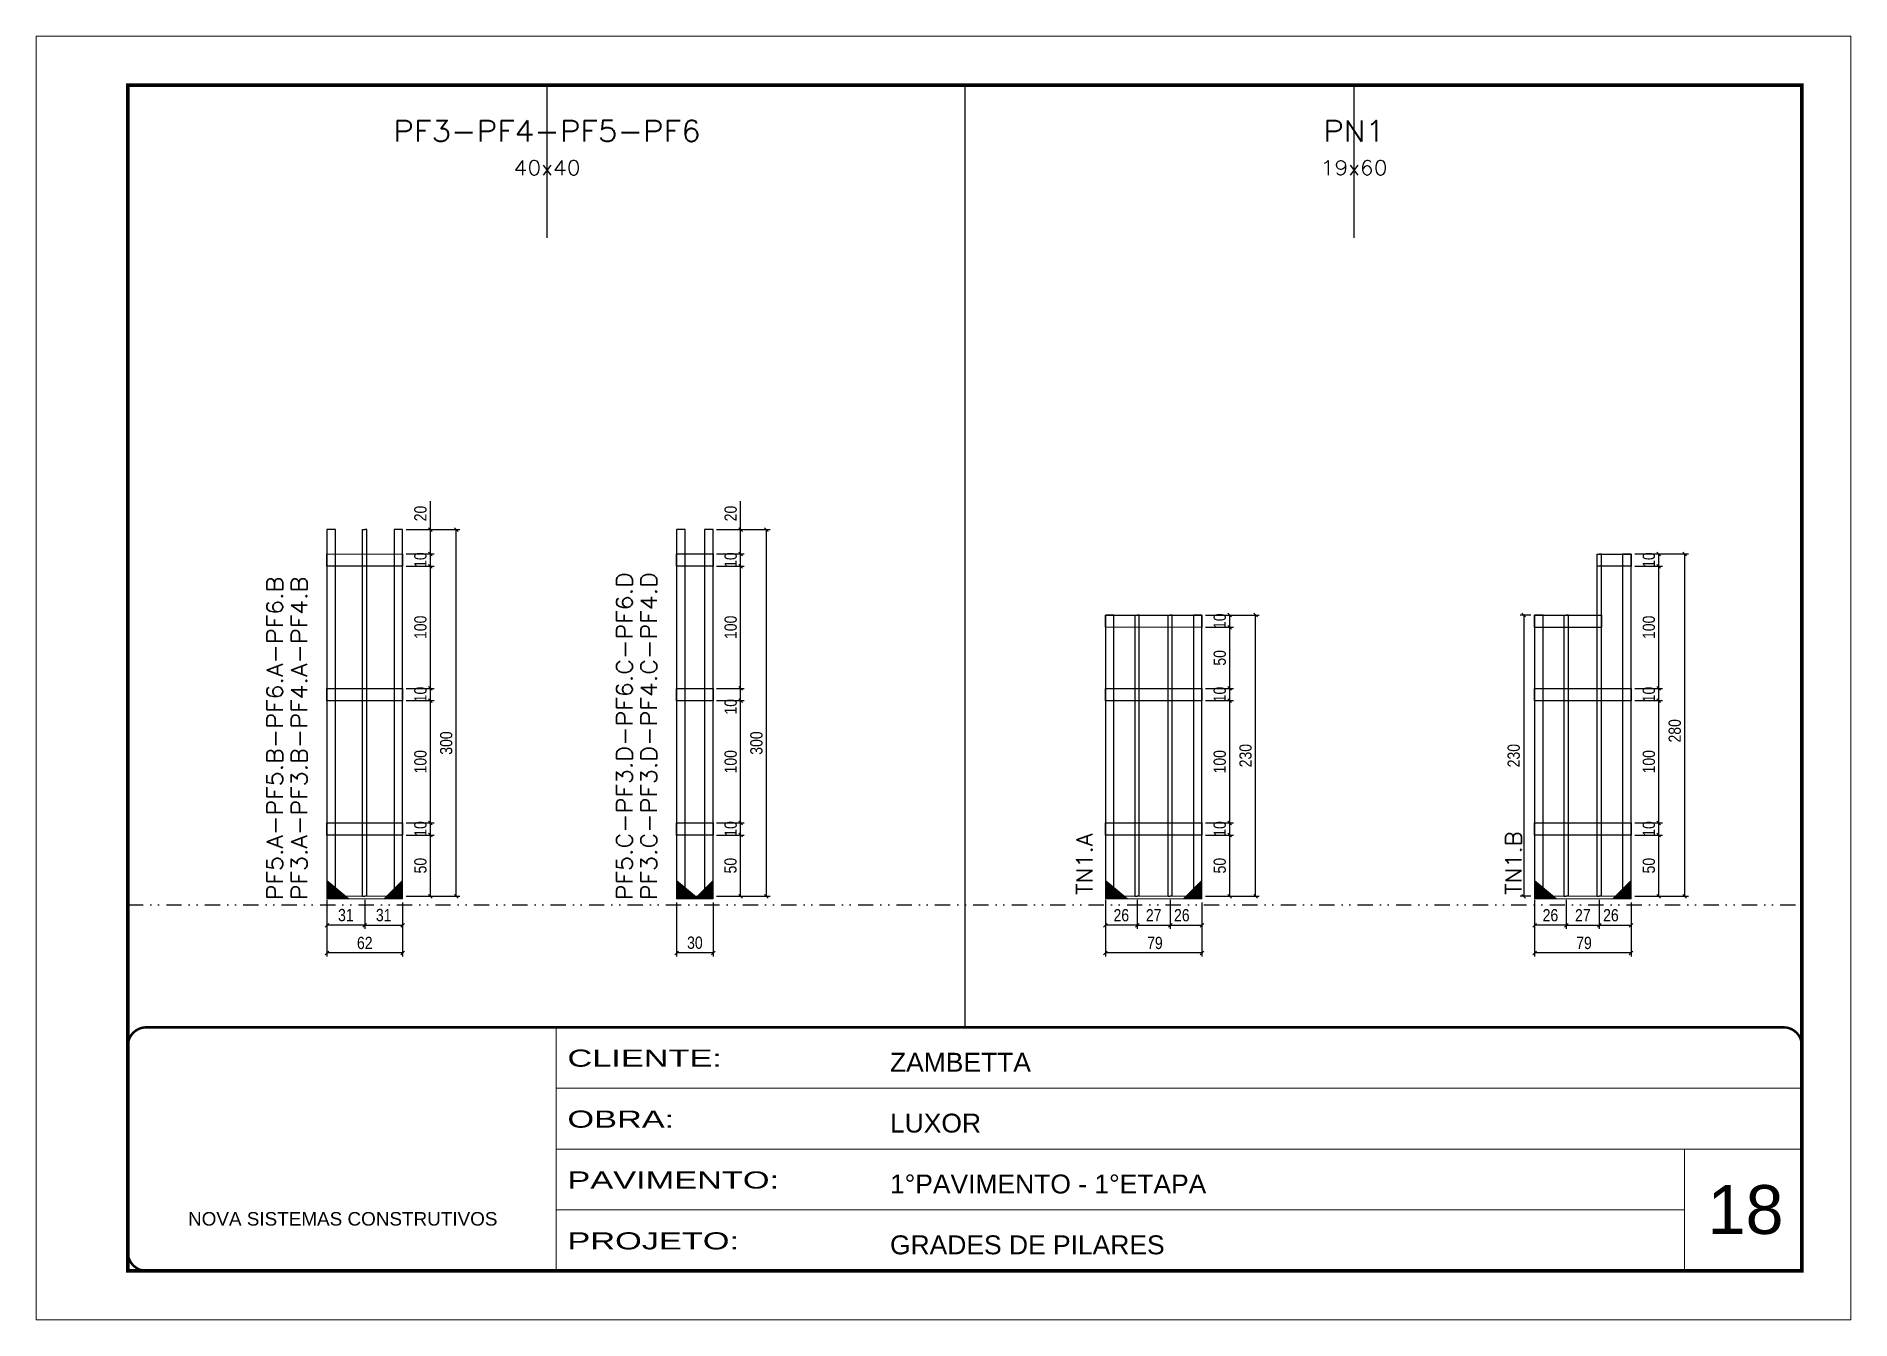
# Model space of a CAD drawing. Extents: x 14400 to 20667, y -21631 to 6985.
# Drawn here: x 16012 to 17497, y 1340 to 2390 of the extents above; entities that cross this region are included whole.
import ezdxf
from ezdxf.enums import TextEntityAlignment as Align

# ---------------------------------------------------------------- set-up
doc = ezdxf.new("R2010")
doc.units = 0
for name, pattern in [('CONTINUO', [0]), ('DASHED', [0.75, 0.5, -0.25]), ('DIVIDE2', [0.625, 0.25, -0.125, 0, -0.125, 0, -0.125]), ('HIDDEN', [0.375, 0.25, -0.125])]:
    doc.linetypes.add(name, pattern=pattern)
for name, color, linetype, lineweight in [('CARIMBO', 255, 'Continuous', 9), ('Folhas', 255, 'Continuous', 9), ('Madeira', 126, 'Continuous', 18), ('Sarr 2.2x7', 40, 'Continuous', 9), ('SARRAFO DE PRESSAO', 251, 'DASHED', 9), ('Texto Seção', 7, 'Continuous', 15)]:
    doc.layers.add(name, color=color, linetype=linetype, lineweight=lineweight)
for name, color, linetype in [('COTA', 241, 'Continuous'), ('Nível', 160, 'Continuous'), ('SARR_2.2x10', 60, 'Continuous'), ('SARR_3.5x7', 81, 'Continuous'), ('SARR_7x7', 40, 'Continuous'), ('Texto de Titulo', 7, 'Continuous'), ('Texto Qtd Sarr', 242, 'Continuous')]:
    doc.layers.add(name, color=color, linetype=linetype)
doc.styles.add('ARIAL', font='arial.ttf')
doc.styles.add('COTA TECNICA', font='techl___.ttf', dxfattribs={"height": 10})
doc.styles.add('REGUA-120', font='ROMANS.shx', dxfattribs={"height": 15})
doc.styles.add('ROMANS', font='romans.shx')
doc.styles.add('Tecnologia', font='')
doc.styles.get('Tecnologia').set_extended_font_data('Forgotten Futurist')
doc.dimstyles.new('PAINEL', dxfattribs={"dimtxt": 10, "dimasz": 3, "dimexe": 3, "dimexo": 3, "dimgap": 3, "dimtad": 1, "dimdec": 1, "dimzin": 12, "dimdsep": 46, "dimtxsty": 'COTA TECNICA', "dimblk1": 'OBLIQUE', "dimblk2": 'OBLIQUE', "dimsah": 1, "dimcen": 0.9, "dimclrd": 4, "dimclre": 4, "dimclrt": 240, "dimadec": 1, "dimazin": 3, "dimtfac": 1, "dimtdec": 1, "dimtmove": 0, "dimatfit": 3, "dimfxl": 1, "dimtolj": 1, "dimtzin": 12, "dimarcsym": 0})

msp = doc.modelspace()

# ---------------------------------------------------------------- texts
at = {"layer": 'CARIMBO', "style": 'ARIAL'}
msp.add_text('18', height=40, dxfattribs=at).set_placement((17379.83, 1410.57))
at = {"layer": 'Texto Seção', "style": 'REGUA-120'}
for s, width, p in [('PF5.A-PF5.B-PF6.A-PF6.B', 1.1, (16213.64, 1683.6)), ('PF3.A-PF3.B-PF4.A-PF4.B', 1.1, (16233.64, 1683.6)), ('PF5.C-PF3.D-PF6.C-PF6.D', 1.1, (16499.81, 1683.6)), ('PF3.C-PF3.D-PF4.C-PF4.D', 1.1, (16519.81, 1683.6)), ('TN1.A', 1.05, (16876.29, 1688.01)), ('TN1.B', 1.05, (17227.54, 1688.01))]:
    msp.add_text(s, height=13, rotation=90, dxfattribs=dict(at, width=width)).set_placement(p)

# ---------------------------------------------------------------- blocks, each defined once
blk = doc.blocks.new('9999999999')
at = {"color": 30, "linetype": 'CONTINUO'}
for p, q in [((98564.6, 34230.2), (98564.6, 34429.4)), ((98564.6, 34379.6), (99584, 34379.6)), ((98564.6, 34329.8), (99488, 34329.8)), ((99584, 34329.8), (99488, 34329.8)), ((99488, 34329.8), (99488, 34230.2)), ((98564.6, 34280), (99488, 34280))]:
    blk.add_line(p, q, dxfattribs=at)
at = {"color": 30, "linetype": 'CONTINUO', "const_width": 2}
blk.add_lwpolyline([(99584, 34230.2), (99584, 34414.4, 0.414214), (99569, 34429.4), (98229, 34429.4, 0.414214), (98214, 34414.4), (98214, 34245.2, 0.414214), (98229, 34230.2), (99584, 34230.2)], format="xyb", dxfattribs=at)
at = {"layer": 'Folhas'}
blk.add_lwpolyline([(98139, 34190.2), (99624, 34190.2), (99624, 35240.2), (98139, 35240.2)], close=True, dxfattribs=at)
at = {"layer": 'Folhas', "color": 30, "const_width": 3}
blk.add_lwpolyline([(98214, 34230.2), (99584, 34230.2), (99584, 35200.2), (98214, 35200.2)], close=True, dxfattribs=at)
at = {"color": 7, "linetype": 'Continuous', "ltscale": 5, "style": 'ARIAL'}
for s, height, p in [('ZAMBETTA', 15.48, (98837.7, 34393.1)), ('LUXOR', 15.48, (98837.7, 34343.3)), ('1°PAVIMENTO - 1°ETAPA', 15.483, (98837.7, 34293.5)), ('NOVA SISTEMAS CONSTRUTIVOS', 11.059, (98263.2, 34267.2)), ('GRADES DE PILARES', 15.483, (98837.7, 34243.7))]:
    blk.add_text(s, height=height, dxfattribs=at).set_placement(p)
at = {"layer": 'Folhas', "color": 7, "style": 'Tecnologia', "width": 1.5}
for s, p in [('CLIENTE:', (98573.7, 34397.2)), ('OBRA:', (98573.7, 34347.3)), ('PAVIMENTO:', (98573.7, 34297.5)), ('PROJETO:', (98573.7, 34247.7))]:
    blk.add_text(s, height=14, dxfattribs=at).set_placement(p)
blk = doc.blocks.new('_Oblique')
at = {"color": 0, "linetype": 'ByBlock', "lineweight": -2}
blk.add_line((-0.5, -0.5), (0.5, 0.5), dxfattribs=at)
blk = doc.blocks.new('*D1262')
at = {"layer": 'COTA', "color": 4, "lineweight": -2, "transparency": 16777216}
for p, q in [((16249.8, 1683.9), (16249.8, 1660.2)), ((16280.8, 1683.9), (16280.8, 1660.2)), ((16280.8, 1663.2), (16249.8, 1663.2))]:
    blk.add_line(p, q, dxfattribs=at)
at = {"layer": 'Defpoints', "color": 0, "transparency": 16777216}
for p in [(16249.8, 1686.9), (16280.8, 1686.9), (16249.8, 1663.2)]:
    blk.add_point(p, dxfattribs=at)
at = {"layer": 'COTA', "color": 4, "lineweight": -2, "transparency": 16777216, "xscale": 3, "yscale": 3, "zscale": 3, "rotation": 180}
blk.add_blockref('_Oblique', (16249.8, 1663.2), dxfattribs=at)
at = {"layer": 'COTA', "color": 4, "lineweight": -2, "transparency": 16777216, "xscale": 3, "yscale": 3, "zscale": 3}
blk.add_blockref('_Oblique', (16280.8, 1663.2), dxfattribs=at)
at = {"layer": 'COTA', "color": 240, "transparency": 16777216, "insert": (16265.3, 1671.4), "char_height": 10, "attachment_point": 5, "style": 'COTA TECNICA'}
blk.add_mtext('\\A1;31', dxfattribs=at)
blk = doc.blocks.new('*D1263')
at = {"layer": 'COTA', "color": 4, "lineweight": -2, "transparency": 16777216}
for p, q in [((16280.8, 1683.9), (16280.8, 1660.2)), ((16311.8, 1681.7), (16311.8, 1660.2)), ((16280.8, 1663.2), (16311.8, 1663.2))]:
    blk.add_line(p, q, dxfattribs=at)
at = {"layer": 'Defpoints', "color": 0, "transparency": 16777216}
for p in [(16280.8, 1686.9), (16311.8, 1684.7), (16311.8, 1663.2)]:
    blk.add_point(p, dxfattribs=at)
at = {"layer": 'COTA', "color": 4, "lineweight": -2, "transparency": 16777216, "xscale": 3, "yscale": 3, "zscale": 3, "rotation": 180}
blk.add_blockref('_Oblique', (16280.8, 1663.2), dxfattribs=at)
at = {"layer": 'COTA', "color": 4, "lineweight": -2, "transparency": 16777216, "xscale": 3, "yscale": 3, "zscale": 3}
blk.add_blockref('_Oblique', (16311.8, 1663.2), dxfattribs=at)
at = {"layer": 'COTA', "color": 240, "transparency": 16777216, "insert": (16296.3, 1671.4), "char_height": 10, "attachment_point": 5, "style": 'COTA TECNICA'}
blk.add_mtext('\\A1;31', dxfattribs=at)
blk = doc.blocks.new('*D1264')
at = {"layer": 'COTA', "color": 4, "lineweight": -2, "transparency": 16777216}
for p, q in [((16249.8, 1681.7), (16249.8, 1637.5)), ((16311.8, 1681.7), (16311.8, 1637.5)), ((16311.8, 1640.5), (16249.8, 1640.5))]:
    blk.add_line(p, q, dxfattribs=at)
at = {"layer": 'Defpoints', "color": 0, "transparency": 16777216}
for p in [(16249.8, 1684.7), (16311.8, 1684.7), (16249.8, 1640.5)]:
    blk.add_point(p, dxfattribs=at)
at = {"layer": 'COTA', "color": 4, "lineweight": -2, "transparency": 16777216, "xscale": 3, "yscale": 3, "zscale": 3, "rotation": 180}
blk.add_blockref('_Oblique', (16249.8, 1640.5), dxfattribs=at)
at = {"layer": 'COTA', "color": 4, "lineweight": -2, "transparency": 16777216, "xscale": 3, "yscale": 3, "zscale": 3}
blk.add_blockref('_Oblique', (16311.8, 1640.5), dxfattribs=at)
at = {"layer": 'COTA', "color": 240, "transparency": 16777216, "insert": (16280.8, 1648.6), "char_height": 10, "attachment_point": 5, "style": 'COTA TECNICA'}
blk.add_mtext('\\A1;62', dxfattribs=at)
blk = doc.blocks.new('*D1265')
at = {"layer": 'COTA', "color": 4, "lineweight": -2, "transparency": 16777216}
for p, q in [((16314.8, 1736.9), (16337.5, 1736.9)), ((16334.5, 1686.9), (16334.5, 1736.9)), ((16314.8, 1686.9), (16337.5, 1686.9))]:
    blk.add_line(p, q, dxfattribs=at)
at = {"layer": 'Defpoints', "color": 0, "transparency": 16777216}
for p in [(16311.8, 1736.9), (16334.5, 1736.9), (16311.8, 1686.9)]:
    blk.add_point(p, dxfattribs=at)
at = {"layer": 'COTA', "color": 4, "lineweight": -2, "transparency": 16777216, "xscale": 3, "yscale": 3, "zscale": 3}
for p, rotation in [((16334.5, 1736.9), 90), ((16334.5, 1686.9), 270)]:
    blk.add_blockref('_Oblique', p, dxfattribs=dict(at, rotation=rotation))
at = {"layer": 'COTA', "color": 240, "transparency": 16777216, "insert": (16326.4, 1711.9), "char_height": 10, "attachment_point": 5, "rotation": 90, "style": 'COTA TECNICA'}
blk.add_mtext('\\A1;50', dxfattribs=at)
blk = doc.blocks.new('*D1266')
at = {"layer": 'COTA', "color": 4, "lineweight": -2, "transparency": 16777216}
for p, q in [((16314.8, 1746.9), (16337.5, 1746.9)), ((16334.5, 1736.9), (16334.5, 1746.9)), ((16314.8, 1736.9), (16337.5, 1736.9))]:
    blk.add_line(p, q, dxfattribs=at)
at = {"layer": 'Defpoints', "color": 0, "transparency": 16777216}
for p in [(16311.8, 1746.9), (16334.5, 1746.9), (16311.8, 1736.9)]:
    blk.add_point(p, dxfattribs=at)
at = {"layer": 'COTA', "color": 4, "lineweight": -2, "transparency": 16777216, "xscale": 3, "yscale": 3, "zscale": 3}
for p, rotation in [((16334.5, 1746.9), 90), ((16334.5, 1736.9), 270)]:
    blk.add_blockref('_Oblique', p, dxfattribs=dict(at, rotation=rotation))
at = {"layer": 'COTA', "color": 240, "transparency": 16777216, "insert": (16326.4, 1741.9), "char_height": 10, "attachment_point": 5, "rotation": 90, "style": 'COTA TECNICA'}
blk.add_mtext('\\A1;10', dxfattribs=at)
blk = doc.blocks.new('*D1267')
at = {"layer": 'COTA', "color": 4, "lineweight": -2, "transparency": 16777216}
for p, q in [((16314.8, 1846.9), (16337.5, 1846.9)), ((16334.5, 1746.9), (16334.5, 1846.9)), ((16314.8, 1746.9), (16337.5, 1746.9))]:
    blk.add_line(p, q, dxfattribs=at)
at = {"layer": 'Defpoints', "color": 0, "transparency": 16777216}
for p in [(16311.8, 1846.9), (16334.5, 1846.9), (16311.8, 1746.9)]:
    blk.add_point(p, dxfattribs=at)
at = {"layer": 'COTA', "color": 4, "lineweight": -2, "transparency": 16777216, "xscale": 3, "yscale": 3, "zscale": 3}
for p, rotation in [((16334.5, 1846.9), 90), ((16334.5, 1746.9), 270)]:
    blk.add_blockref('_Oblique', p, dxfattribs=dict(at, rotation=rotation))
at = {"layer": 'COTA', "color": 240, "transparency": 16777216, "insert": (16326.4, 1796.9), "char_height": 10, "attachment_point": 5, "rotation": 90, "style": 'COTA TECNICA'}
blk.add_mtext('\\A1;100', dxfattribs=at)
blk = doc.blocks.new('*D1268')
at = {"layer": 'COTA', "color": 4, "lineweight": -2, "transparency": 16777216}
for p, q in [((16314.8, 1856.9), (16337.5, 1856.9)), ((16334.5, 1846.9), (16334.5, 1856.9)), ((16314.8, 1846.9), (16337.5, 1846.9))]:
    blk.add_line(p, q, dxfattribs=at)
at = {"layer": 'Defpoints', "color": 0, "transparency": 16777216}
for p in [(16311.8, 1856.9), (16334.5, 1856.9), (16311.8, 1846.9)]:
    blk.add_point(p, dxfattribs=at)
at = {"layer": 'COTA', "color": 4, "lineweight": -2, "transparency": 16777216, "xscale": 3, "yscale": 3, "zscale": 3}
for p, rotation in [((16334.5, 1856.9), 90), ((16334.5, 1846.9), 270)]:
    blk.add_blockref('_Oblique', p, dxfattribs=dict(at, rotation=rotation))
at = {"layer": 'COTA', "color": 240, "transparency": 16777216, "insert": (16326.4, 1851.9), "char_height": 10, "attachment_point": 5, "rotation": 90, "style": 'COTA TECNICA'}
blk.add_mtext('\\A1;10', dxfattribs=at)
blk = doc.blocks.new('*D1269')
at = {"layer": 'COTA', "color": 4, "lineweight": -2, "transparency": 16777216}
for p, q in [((16314.8, 1986.9), (16358.7, 1986.9)), ((16355.7, 1686.9), (16355.7, 1986.9)), ((16314.8, 1686.9), (16358.7, 1686.9))]:
    blk.add_line(p, q, dxfattribs=at)
at = {"layer": 'Defpoints', "color": 0, "transparency": 16777216}
for p in [(16311.8, 1986.9), (16355.7, 1986.9), (16311.8, 1686.9)]:
    blk.add_point(p, dxfattribs=at)
at = {"layer": 'COTA', "color": 4, "lineweight": -2, "transparency": 16777216, "xscale": 3, "yscale": 3, "zscale": 3}
for p, rotation in [((16355.7, 1986.9), 90), ((16355.7, 1686.9), 270)]:
    blk.add_blockref('_Oblique', p, dxfattribs=dict(at, rotation=rotation))
at = {"layer": 'COTA', "color": 240, "transparency": 16777216, "insert": (16347.5, 1812.2), "char_height": 10, "attachment_point": 5, "rotation": 90, "style": 'COTA TECNICA'}
blk.add_mtext('\\A1;300', dxfattribs=at)
blk = doc.blocks.new('*D1271')
at = {"layer": 'COTA', "color": 4, "lineweight": -2, "transparency": 16777216}
for p, q in [((16536, 1681.7), (16536, 1637.5)), ((16566, 1681.7), (16566, 1637.5)), ((16566, 1640.5), (16536, 1640.5))]:
    blk.add_line(p, q, dxfattribs=at)
at = {"layer": 'Defpoints', "color": 0, "transparency": 16777216}
for p in [(16536, 1684.7), (16566, 1684.7), (16536, 1640.5)]:
    blk.add_point(p, dxfattribs=at)
at = {"layer": 'COTA', "color": 4, "lineweight": -2, "transparency": 16777216, "xscale": 3, "yscale": 3, "zscale": 3, "rotation": 180}
blk.add_blockref('_Oblique', (16536, 1640.5), dxfattribs=at)
at = {"layer": 'COTA', "color": 4, "lineweight": -2, "transparency": 16777216, "xscale": 3, "yscale": 3, "zscale": 3}
blk.add_blockref('_Oblique', (16566, 1640.5), dxfattribs=at)
at = {"layer": 'COTA', "color": 240, "transparency": 16777216, "insert": (16551, 1648.8), "char_height": 10, "attachment_point": 5, "style": 'COTA TECNICA'}
blk.add_mtext('\\A1;30', dxfattribs=at)
blk = doc.blocks.new('*D1272')
at = {"layer": 'COTA', "color": 4, "lineweight": -2, "transparency": 16777216}
for p, q in [((16568.7, 1736.9), (16591.4, 1736.9)), ((16588.4, 1686.9), (16588.4, 1736.9)), ((16568.7, 1686.9), (16591.4, 1686.9))]:
    blk.add_line(p, q, dxfattribs=at)
at = {"layer": 'Defpoints', "color": 0, "transparency": 16777216}
for p in [(16565.7, 1736.9), (16588.4, 1736.9), (16565.7, 1686.9)]:
    blk.add_point(p, dxfattribs=at)
at = {"layer": 'COTA', "color": 4, "lineweight": -2, "transparency": 16777216, "xscale": 3, "yscale": 3, "zscale": 3}
for p, rotation in [((16588.4, 1736.9), 90), ((16588.4, 1686.9), 270)]:
    blk.add_blockref('_Oblique', p, dxfattribs=dict(at, rotation=rotation))
at = {"layer": 'COTA', "color": 240, "transparency": 16777216, "insert": (16580.2, 1711.9), "char_height": 10, "attachment_point": 5, "rotation": 90, "style": 'COTA TECNICA'}
blk.add_mtext('\\A1;50', dxfattribs=at)
blk = doc.blocks.new('*D1273')
at = {"layer": 'COTA', "color": 4, "lineweight": -2, "transparency": 16777216}
for p, q in [((16568.7, 1746.9), (16591.4, 1746.9)), ((16588.4, 1736.9), (16588.4, 1746.9)), ((16568.7, 1736.9), (16591.4, 1736.9))]:
    blk.add_line(p, q, dxfattribs=at)
at = {"layer": 'Defpoints', "color": 0, "transparency": 16777216}
for p in [(16565.7, 1746.9), (16588.4, 1746.9), (16565.7, 1736.9)]:
    blk.add_point(p, dxfattribs=at)
at = {"layer": 'COTA', "color": 4, "lineweight": -2, "transparency": 16777216, "xscale": 3, "yscale": 3, "zscale": 3}
for p, rotation in [((16588.4, 1746.9), 90), ((16588.4, 1736.9), 270)]:
    blk.add_blockref('_Oblique', p, dxfattribs=dict(at, rotation=rotation))
at = {"layer": 'COTA', "color": 240, "transparency": 16777216, "insert": (16580.3, 1741.9), "char_height": 10, "attachment_point": 5, "rotation": 90, "style": 'COTA TECNICA'}
blk.add_mtext('\\A1;10', dxfattribs=at)
blk = doc.blocks.new('*D1274')
at = {"layer": 'COTA', "color": 4, "lineweight": -2, "transparency": 16777216}
for p, q in [((16568.7, 1846.9), (16591.4, 1846.9)), ((16588.4, 1746.9), (16588.4, 1846.9)), ((16568.7, 1746.9), (16591.4, 1746.9))]:
    blk.add_line(p, q, dxfattribs=at)
at = {"layer": 'Defpoints', "color": 0, "transparency": 16777216}
for p in [(16565.7, 1846.9), (16588.4, 1846.9), (16565.7, 1746.9)]:
    blk.add_point(p, dxfattribs=at)
at = {"layer": 'COTA', "color": 4, "lineweight": -2, "transparency": 16777216, "xscale": 3, "yscale": 3, "zscale": 3}
for p, rotation in [((16588.4, 1846.9), 90), ((16588.4, 1746.9), 270)]:
    blk.add_blockref('_Oblique', p, dxfattribs=dict(at, rotation=rotation))
at = {"layer": 'COTA', "color": 240, "transparency": 16777216, "insert": (16580.3, 1796.9), "char_height": 10, "attachment_point": 5, "rotation": 90, "style": 'COTA TECNICA'}
blk.add_mtext('\\A1;100', dxfattribs=at)
blk = doc.blocks.new('*D1275')
at = {"layer": 'COTA', "color": 4, "lineweight": -2, "transparency": 16777216}
for p, q in [((16568.7, 1856.9), (16591.4, 1856.9)), ((16588.4, 1846.9), (16588.4, 1856.9)), ((16568.7, 1846.9), (16591.4, 1846.9))]:
    blk.add_line(p, q, dxfattribs=at)
at = {"layer": 'Defpoints', "color": 0, "transparency": 16777216}
for p in [(16565.7, 1856.9), (16588.4, 1856.9), (16565.7, 1846.9)]:
    blk.add_point(p, dxfattribs=at)
at = {"layer": 'COTA', "color": 4, "lineweight": -2, "transparency": 16777216, "xscale": 3, "yscale": 3, "zscale": 3}
for p, rotation in [((16588.4, 1856.9), 90), ((16588.4, 1846.9), 270)]:
    blk.add_blockref('_Oblique', p, dxfattribs=dict(at, rotation=rotation))
at = {"layer": 'COTA', "color": 240, "transparency": 16777216, "insert": (16580.3, 1841.9), "char_height": 10, "attachment_point": 5, "rotation": 90, "style": 'COTA TECNICA'}
blk.add_mtext('\\A1;10', dxfattribs=at)
blk = doc.blocks.new('*D1276')
at = {"layer": 'COTA', "color": 4, "lineweight": -2, "transparency": 16777216}
for p, q in [((16568.7, 1986.9), (16612.6, 1986.9)), ((16609.6, 1686.9), (16609.6, 1986.9)), ((16568.7, 1686.9), (16612.6, 1686.9))]:
    blk.add_line(p, q, dxfattribs=at)
at = {"layer": 'Defpoints', "color": 0, "transparency": 16777216}
for p in [(16565.7, 1986.9), (16609.6, 1986.9), (16565.7, 1686.9)]:
    blk.add_point(p, dxfattribs=at)
at = {"layer": 'COTA', "color": 4, "lineweight": -2, "transparency": 16777216, "xscale": 3, "yscale": 3, "zscale": 3}
for p, rotation in [((16609.6, 1986.9), 90), ((16609.6, 1686.9), 270)]:
    blk.add_blockref('_Oblique', p, dxfattribs=dict(at, rotation=rotation))
at = {"layer": 'COTA', "color": 240, "transparency": 16777216, "insert": (16601.4, 1812.2), "char_height": 10, "attachment_point": 5, "rotation": 90, "style": 'COTA TECNICA'}
blk.add_mtext('\\A1;300', dxfattribs=at)
blk = doc.blocks.new('*D1277')
at = {"layer": 'COTA', "color": 4, "lineweight": -2, "transparency": 16777216}
for p, q in [((16568.7, 1966.9), (16591.4, 1966.9)), ((16588.4, 1956.9), (16588.4, 1966.9)), ((16568.7, 1956.9), (16591.4, 1956.9))]:
    blk.add_line(p, q, dxfattribs=at)
at = {"layer": 'Defpoints', "color": 0, "transparency": 16777216}
for p in [(16565.7, 1966.9), (16588.4, 1966.9), (16565.7, 1956.9)]:
    blk.add_point(p, dxfattribs=at)
at = {"layer": 'COTA', "color": 4, "lineweight": -2, "transparency": 16777216, "xscale": 3, "yscale": 3, "zscale": 3}
for p, rotation in [((16588.4, 1966.9), 90), ((16588.4, 1956.9), 270)]:
    blk.add_blockref('_Oblique', p, dxfattribs=dict(at, rotation=rotation))
at = {"layer": 'COTA', "color": 240, "transparency": 16777216, "insert": (16580.3, 1961.9), "char_height": 10, "attachment_point": 5, "rotation": 90, "style": 'COTA TECNICA'}
blk.add_mtext('\\A1;10', dxfattribs=at)
blk = doc.blocks.new('*D1278')
at = {"layer": 'COTA', "color": 4, "lineweight": -2, "transparency": 16777216}
for p, q in [((16569, 1956.9), (16591.4, 1956.9)), ((16588.4, 1856.9), (16588.4, 1956.9)), ((16569, 1856.9), (16591.4, 1856.9))]:
    blk.add_line(p, q, dxfattribs=at)
at = {"layer": 'Defpoints', "color": 0, "transparency": 16777216}
for p in [(16566, 1956.9), (16588.4, 1956.9), (16566, 1856.9)]:
    blk.add_point(p, dxfattribs=at)
at = {"layer": 'COTA', "color": 4, "lineweight": -2, "transparency": 16777216, "xscale": 3, "yscale": 3, "zscale": 3}
for p, rotation in [((16588.4, 1956.9), 90), ((16588.4, 1856.9), 270)]:
    blk.add_blockref('_Oblique', p, dxfattribs=dict(at, rotation=rotation))
at = {"layer": 'COTA', "color": 240, "transparency": 16777216, "insert": (16580.3, 1906.9), "char_height": 10, "attachment_point": 5, "rotation": 90, "style": 'COTA TECNICA'}
blk.add_mtext('\\A1;100', dxfattribs=at)
blk = doc.blocks.new('*D1270')
at = {"layer": 'COTA', "color": 4, "lineweight": -2, "transparency": 16777216}
for p, q in [((16314.8, 1966.9), (16337.5, 1966.9)), ((16334.5, 1956.9), (16334.5, 1966.9)), ((16314.8, 1956.9), (16337.5, 1956.9))]:
    blk.add_line(p, q, dxfattribs=at)
at = {"layer": 'Defpoints', "color": 0, "transparency": 16777216}
for p in [(16311.8, 1966.9), (16334.5, 1966.9), (16311.8, 1956.9)]:
    blk.add_point(p, dxfattribs=at)
at = {"layer": 'COTA', "color": 4, "lineweight": -2, "transparency": 16777216, "xscale": 3, "yscale": 3, "zscale": 3}
for p, rotation in [((16334.5, 1966.9), 90), ((16334.5, 1956.9), 270)]:
    blk.add_blockref('_Oblique', p, dxfattribs=dict(at, rotation=rotation))
at = {"layer": 'COTA', "color": 240, "transparency": 16777216, "insert": (16326.4, 1961.9), "char_height": 10, "attachment_point": 5, "rotation": 90, "style": 'COTA TECNICA'}
blk.add_mtext('\\A1;10', dxfattribs=at)
blk = doc.blocks.new('titulo1')
at = {"layer": 'Defpoints', "color": 252, "linetype": 'HIDDEN', "ltscale": 2}
blk.add_line((0, 0), (0, 125), dxfattribs=at)
at = {"layer": 'Defpoints', "style": 'ROMANS', "oblique": 15}
blk.add_attdef('FOLHA', text='', height=10, dxfattribs=at).set_placement((0, 15.6), align=Align.MIDDLE_CENTER)
at = {"layer": 'Texto Qtd Sarr', "color": 3, "style": 'ROMANS', "oblique": 15}
for tag, height, p in [('TITULO', 17, (0, 71.4)), ('SEÇÃO', 12, (0, 41.5))]:
    blk.add_attdef(tag, text='', height=height, dxfattribs=at).set_placement(p, align=Align.MIDDLE_CENTER)
blk = doc.blocks.new('*D1279')
at = {"layer": 'COTA', "color": 4, "lineweight": -2, "transparency": 16777216}
for p, q in [((16314.8, 1956.9), (16337.5, 1956.9)), ((16334.5, 1856.9), (16334.5, 1956.9)), ((16314.8, 1856.9), (16337.5, 1856.9))]:
    blk.add_line(p, q, dxfattribs=at)
at = {"layer": 'Defpoints', "color": 0, "transparency": 16777216}
for p in [(16311.8, 1956.9), (16334.5, 1956.9), (16311.8, 1856.9)]:
    blk.add_point(p, dxfattribs=at)
at = {"layer": 'COTA', "color": 4, "lineweight": -2, "transparency": 16777216, "xscale": 3, "yscale": 3, "zscale": 3}
for p, rotation in [((16334.5, 1956.9), 90), ((16334.5, 1856.9), 270)]:
    blk.add_blockref('_Oblique', p, dxfattribs=dict(at, rotation=rotation))
at = {"layer": 'COTA', "color": 240, "transparency": 16777216, "insert": (16326.4, 1906.9), "char_height": 10, "attachment_point": 5, "rotation": 90, "style": 'COTA TECNICA'}
blk.add_mtext('\\A1;100', dxfattribs=at)
blk = doc.blocks.new('*D1280')
at = {"layer": 'COTA', "color": 4, "lineweight": -2, "transparency": 16777216}
for p, q in [((16588.4, 1986.9), (16588.4, 2010.1)), ((16569, 1986.9), (16591.4, 1986.9)), ((16588.4, 1966.9), (16588.4, 1986.9)), ((16569, 1966.9), (16591.4, 1966.9))]:
    blk.add_line(p, q, dxfattribs=at)
at = {"layer": 'Defpoints', "color": 0, "transparency": 16777216}
for p in [(16566, 1986.9), (16588.4, 1986.9), (16566, 1966.9)]:
    blk.add_point(p, dxfattribs=at)
at = {"layer": 'COTA', "color": 4, "lineweight": -2, "transparency": 16777216, "xscale": 3, "yscale": 3, "zscale": 3}
for p, rotation in [((16588.4, 1986.9), 90), ((16588.4, 1966.9), 270)]:
    blk.add_blockref('_Oblique', p, dxfattribs=dict(at, rotation=rotation))
at = {"layer": 'COTA', "color": 240, "transparency": 16777216, "insert": (16580.3, 2000), "char_height": 10, "attachment_point": 5, "rotation": 90, "style": 'COTA TECNICA'}
blk.add_mtext('\\A1;20', dxfattribs=at)
blk = doc.blocks.new('*D1281')
at = {"layer": 'COTA', "color": 4, "lineweight": -2, "transparency": 16777216}
for p, q in [((16334.5, 1986.9), (16334.5, 2010.1)), ((16314.8, 1986.9), (16337.5, 1986.9)), ((16334.5, 1966.9), (16334.5, 1986.9)), ((16314.8, 1966.9), (16337.5, 1966.9))]:
    blk.add_line(p, q, dxfattribs=at)
at = {"layer": 'Defpoints', "color": 0, "transparency": 16777216}
for p in [(16311.8, 1986.9), (16334.5, 1986.9), (16311.8, 1966.9)]:
    blk.add_point(p, dxfattribs=at)
at = {"layer": 'COTA', "color": 4, "lineweight": -2, "transparency": 16777216, "xscale": 3, "yscale": 3, "zscale": 3}
for p, rotation in [((16334.5, 1986.9), 90), ((16334.5, 1966.9), 270)]:
    blk.add_blockref('_Oblique', p, dxfattribs=dict(at, rotation=rotation))
at = {"layer": 'COTA', "color": 240, "transparency": 16777216, "insert": (16326.4, 2000), "char_height": 10, "attachment_point": 5, "rotation": 90, "style": 'COTA TECNICA'}
blk.add_mtext('\\A1;20', dxfattribs=at)
blk = doc.blocks.new('*D1282')
at = {"layer": 'COTA', "color": 4, "lineweight": -2, "transparency": 16777216}
for p, q in [((16887, 1668.7), (16887, 1637.5)), ((16966, 1668.7), (16966, 1637.5)), ((16966, 1640.5), (16887, 1640.5))]:
    blk.add_line(p, q, dxfattribs=at)
at = {"layer": 'Defpoints', "color": 0, "transparency": 16777216}
for p in [(16887, 1671.7), (16966, 1671.7), (16887, 1640.5)]:
    blk.add_point(p, dxfattribs=at)
at = {"layer": 'COTA', "color": 4, "lineweight": -2, "transparency": 16777216, "xscale": 3, "yscale": 3, "zscale": 3, "rotation": 180}
blk.add_blockref('_Oblique', (16887, 1640.5), dxfattribs=at)
at = {"layer": 'COTA', "color": 4, "lineweight": -2, "transparency": 16777216, "xscale": 3, "yscale": 3, "zscale": 3}
blk.add_blockref('_Oblique', (16966, 1640.5), dxfattribs=at)
at = {"layer": 'COTA', "color": 240, "transparency": 16777216, "insert": (16927.5, 1648.6), "char_height": 10, "attachment_point": 5, "style": 'COTA TECNICA'}
blk.add_mtext('\\A1;79', dxfattribs=at)
blk = doc.blocks.new('*D1283')
at = {"layer": 'COTA', "color": 4, "lineweight": -2, "transparency": 16777216}
for p, q in [((16887, 1683.9), (16887, 1660.2)), ((16913, 1683.9), (16913, 1660.2)), ((16913, 1663.2), (16887, 1663.2))]:
    blk.add_line(p, q, dxfattribs=at)
at = {"layer": 'Defpoints', "color": 0, "transparency": 16777216}
for p in [(16887, 1686.9), (16913, 1686.9), (16887, 1663.2)]:
    blk.add_point(p, dxfattribs=at)
at = {"layer": 'COTA', "color": 4, "lineweight": -2, "transparency": 16777216, "xscale": 3, "yscale": 3, "zscale": 3, "rotation": 180}
blk.add_blockref('_Oblique', (16887, 1663.2), dxfattribs=at)
at = {"layer": 'COTA', "color": 4, "lineweight": -2, "transparency": 16777216, "xscale": 3, "yscale": 3, "zscale": 3}
blk.add_blockref('_Oblique', (16913, 1663.2), dxfattribs=at)
at = {"layer": 'COTA', "color": 240, "transparency": 16777216, "insert": (16900, 1671.3), "char_height": 10, "attachment_point": 5, "style": 'COTA TECNICA'}
blk.add_mtext('\\A1;26', dxfattribs=at)
blk = doc.blocks.new('*D1284')
at = {"layer": 'COTA', "color": 4, "lineweight": -2, "transparency": 16777216}
for p, q in [((16940, 1683.9), (16940, 1660.2)), ((16966, 1681.7), (16966, 1660.2)), ((16940, 1663.2), (16966, 1663.2))]:
    blk.add_line(p, q, dxfattribs=at)
at = {"layer": 'Defpoints', "color": 0, "transparency": 16777216}
for p in [(16940, 1686.9), (16966, 1684.7), (16966, 1663.2)]:
    blk.add_point(p, dxfattribs=at)
at = {"layer": 'COTA', "color": 4, "lineweight": -2, "transparency": 16777216, "xscale": 3, "yscale": 3, "zscale": 3, "rotation": 180}
blk.add_blockref('_Oblique', (16940, 1663.2), dxfattribs=at)
at = {"layer": 'COTA', "color": 4, "lineweight": -2, "transparency": 16777216, "xscale": 3, "yscale": 3, "zscale": 3}
blk.add_blockref('_Oblique', (16966, 1663.2), dxfattribs=at)
at = {"layer": 'COTA', "color": 240, "transparency": 16777216, "insert": (16949.5, 1671.3), "char_height": 10, "attachment_point": 5, "style": 'COTA TECNICA'}
blk.add_mtext('\\A1;26', dxfattribs=at)
blk = doc.blocks.new('*D1285')
at = {"layer": 'COTA', "color": 4, "lineweight": -2, "transparency": 16777216}
for p, q in [((16969, 1736.9), (16991.7, 1736.9)), ((16988.7, 1686.9), (16988.7, 1736.9)), ((16969, 1686.9), (16991.7, 1686.9))]:
    blk.add_line(p, q, dxfattribs=at)
at = {"layer": 'Defpoints', "color": 0, "transparency": 16777216}
for p in [(16966, 1736.9), (16988.7, 1736.9), (16966, 1686.9)]:
    blk.add_point(p, dxfattribs=at)
at = {"layer": 'COTA', "color": 4, "lineweight": -2, "transparency": 16777216, "xscale": 3, "yscale": 3, "zscale": 3}
for p, rotation in [((16988.7, 1736.9), 90), ((16988.7, 1686.9), 270)]:
    blk.add_blockref('_Oblique', p, dxfattribs=dict(at, rotation=rotation))
at = {"layer": 'COTA', "color": 240, "transparency": 16777216, "insert": (16980.6, 1711.9), "char_height": 10, "attachment_point": 5, "rotation": 90, "style": 'COTA TECNICA'}
blk.add_mtext('\\A1;50', dxfattribs=at)
blk = doc.blocks.new('*D1286')
at = {"layer": 'COTA', "color": 4, "lineweight": -2, "transparency": 16777216}
for p, q in [((16913, 1683.9), (16913, 1660.2)), ((16940, 1683.9), (16940, 1660.2)), ((16913, 1663.2), (16940, 1663.2))]:
    blk.add_line(p, q, dxfattribs=at)
at = {"layer": 'Defpoints', "color": 0, "transparency": 16777216}
for p in [(16913, 1686.9), (16940, 1686.9), (16940, 1663.2)]:
    blk.add_point(p, dxfattribs=at)
at = {"layer": 'COTA', "color": 4, "lineweight": -2, "transparency": 16777216, "xscale": 3, "yscale": 3, "zscale": 3, "rotation": 180}
blk.add_blockref('_Oblique', (16913, 1663.2), dxfattribs=at)
at = {"layer": 'COTA', "color": 4, "lineweight": -2, "transparency": 16777216, "xscale": 3, "yscale": 3, "zscale": 3}
blk.add_blockref('_Oblique', (16940, 1663.2), dxfattribs=at)
at = {"layer": 'COTA', "color": 240, "transparency": 16777216, "insert": (16926.5, 1671.3), "char_height": 10, "attachment_point": 5, "style": 'COTA TECNICA'}
blk.add_mtext('\\A1;27', dxfattribs=at)
blk = doc.blocks.new('*D1287')
at = {"layer": 'COTA', "color": 4, "lineweight": -2, "transparency": 16777216}
for p, q in [((16969, 1746.9), (16991.7, 1746.9)), ((16988.7, 1736.9), (16988.7, 1746.9)), ((16969, 1736.9), (16991.7, 1736.9))]:
    blk.add_line(p, q, dxfattribs=at)
at = {"layer": 'Defpoints', "color": 0, "transparency": 16777216}
for p in [(16966, 1746.9), (16988.7, 1746.9), (16966, 1736.9)]:
    blk.add_point(p, dxfattribs=at)
at = {"layer": 'COTA', "color": 4, "lineweight": -2, "transparency": 16777216, "xscale": 3, "yscale": 3, "zscale": 3}
for p, rotation in [((16988.7, 1746.9), 90), ((16988.7, 1736.9), 270)]:
    blk.add_blockref('_Oblique', p, dxfattribs=dict(at, rotation=rotation))
at = {"layer": 'COTA', "color": 240, "transparency": 16777216, "insert": (16980.6, 1741.9), "char_height": 10, "attachment_point": 5, "rotation": 90, "style": 'COTA TECNICA'}
blk.add_mtext('\\A1;10', dxfattribs=at)
blk = doc.blocks.new('*D1288')
at = {"layer": 'COTA', "color": 4, "lineweight": -2, "transparency": 16777216}
for p, q in [((16969, 1846.9), (16991.7, 1846.9)), ((16988.7, 1746.9), (16988.7, 1846.9)), ((16969, 1746.9), (16991.7, 1746.9))]:
    blk.add_line(p, q, dxfattribs=at)
at = {"layer": 'Defpoints', "color": 0, "transparency": 16777216}
for p in [(16966, 1846.9), (16988.7, 1846.9), (16966, 1746.9)]:
    blk.add_point(p, dxfattribs=at)
at = {"layer": 'COTA', "color": 4, "lineweight": -2, "transparency": 16777216, "xscale": 3, "yscale": 3, "zscale": 3}
for p, rotation in [((16988.7, 1846.9), 90), ((16988.7, 1746.9), 270)]:
    blk.add_blockref('_Oblique', p, dxfattribs=dict(at, rotation=rotation))
at = {"layer": 'COTA', "color": 240, "transparency": 16777216, "insert": (16980.6, 1796.9), "char_height": 10, "attachment_point": 5, "rotation": 90, "style": 'COTA TECNICA'}
blk.add_mtext('\\A1;100', dxfattribs=at)
blk = doc.blocks.new('*D1289')
at = {"layer": 'COTA', "color": 4, "lineweight": -2, "transparency": 16777216}
for p, q in [((16969, 1856.9), (16991.7, 1856.9)), ((16988.7, 1846.9), (16988.7, 1856.9)), ((16969, 1846.9), (16991.7, 1846.9))]:
    blk.add_line(p, q, dxfattribs=at)
at = {"layer": 'Defpoints', "color": 0, "transparency": 16777216}
for p in [(16966, 1856.9), (16988.7, 1856.9), (16966, 1846.9)]:
    blk.add_point(p, dxfattribs=at)
at = {"layer": 'COTA', "color": 4, "lineweight": -2, "transparency": 16777216, "xscale": 3, "yscale": 3, "zscale": 3}
for p, rotation in [((16988.7, 1856.9), 90), ((16988.7, 1846.9), 270)]:
    blk.add_blockref('_Oblique', p, dxfattribs=dict(at, rotation=rotation))
at = {"layer": 'COTA', "color": 240, "transparency": 16777216, "insert": (16980.6, 1851.9), "char_height": 10, "attachment_point": 5, "rotation": 90, "style": 'COTA TECNICA'}
blk.add_mtext('\\A1;10', dxfattribs=at)
blk = doc.blocks.new('*D1290')
at = {"layer": 'COTA', "color": 4, "lineweight": -2, "transparency": 16777216}
for p, q in [((16969, 1906.9), (16991.7, 1906.9)), ((16988.7, 1856.9), (16988.7, 1906.9)), ((16969, 1856.9), (16991.7, 1856.9))]:
    blk.add_line(p, q, dxfattribs=at)
at = {"layer": 'Defpoints', "color": 0, "transparency": 16777216}
for p in [(16966, 1906.9), (16988.7, 1906.9), (16966, 1856.9)]:
    blk.add_point(p, dxfattribs=at)
at = {"layer": 'COTA', "color": 4, "lineweight": -2, "transparency": 16777216, "xscale": 3, "yscale": 3, "zscale": 3}
for p, rotation in [((16988.7, 1906.9), 90), ((16988.7, 1856.9), 270)]:
    blk.add_blockref('_Oblique', p, dxfattribs=dict(at, rotation=rotation))
at = {"layer": 'COTA', "color": 240, "transparency": 16777216, "insert": (16980.6, 1881.9), "char_height": 10, "attachment_point": 5, "rotation": 90, "style": 'COTA TECNICA'}
blk.add_mtext('\\A1;50', dxfattribs=at)
blk = doc.blocks.new('*D1291')
at = {"layer": 'COTA', "color": 4, "lineweight": -2, "transparency": 16777216}
for p, q in [((16969, 1916.9), (16991.7, 1916.9)), ((16988.7, 1906.9), (16988.7, 1916.9)), ((16969, 1906.9), (16991.7, 1906.9))]:
    blk.add_line(p, q, dxfattribs=at)
at = {"layer": 'Defpoints', "color": 0, "transparency": 16777216}
for p in [(16966, 1916.9), (16988.7, 1916.9), (16966, 1906.9)]:
    blk.add_point(p, dxfattribs=at)
at = {"layer": 'COTA', "color": 4, "lineweight": -2, "transparency": 16777216, "xscale": 3, "yscale": 3, "zscale": 3}
for p, rotation in [((16988.7, 1916.9), 90), ((16988.7, 1906.9), 270)]:
    blk.add_blockref('_Oblique', p, dxfattribs=dict(at, rotation=rotation))
at = {"layer": 'COTA', "color": 240, "transparency": 16777216, "insert": (16980.6, 1911.9), "char_height": 10, "attachment_point": 5, "rotation": 90, "style": 'COTA TECNICA'}
blk.add_mtext('\\A1;10', dxfattribs=at)
blk = doc.blocks.new('*D1292')
at = {"layer": 'COTA', "color": 4, "lineweight": -2, "transparency": 16777216}
for p, q in [((16969, 1916.9), (17012.9, 1916.9)), ((17009.9, 1686.9), (17009.9, 1916.9)), ((16969, 1686.9), (17012.9, 1686.9))]:
    blk.add_line(p, q, dxfattribs=at)
at = {"layer": 'Defpoints', "color": 0, "transparency": 16777216}
for p in [(16966, 1916.9), (17009.9, 1916.9), (16966, 1686.9)]:
    blk.add_point(p, dxfattribs=at)
at = {"layer": 'COTA', "color": 4, "lineweight": -2, "transparency": 16777216, "xscale": 3, "yscale": 3, "zscale": 3}
for p, rotation in [((17009.9, 1916.9), 90), ((17009.9, 1686.9), 270)]:
    blk.add_blockref('_Oblique', p, dxfattribs=dict(at, rotation=rotation))
at = {"layer": 'COTA', "color": 240, "transparency": 16777216, "insert": (17001.7, 1801.9), "char_height": 10, "attachment_point": 5, "rotation": 90, "style": 'COTA TECNICA'}
blk.add_mtext('\\A1;230', dxfattribs=at)
blk = doc.blocks.new('*D1293')
at = {"layer": 'COTA', "color": 4, "lineweight": -2, "transparency": 16777216}
for p, q in [((17238.2, 1668.7), (17238.2, 1637.5)), ((17317.2, 1668.7), (17317.2, 1637.5)), ((17317.2, 1640.5), (17238.2, 1640.5))]:
    blk.add_line(p, q, dxfattribs=at)
at = {"layer": 'Defpoints', "color": 0, "transparency": 16777216}
for p in [(17238.2, 1671.7), (17317.2, 1671.7), (17238.2, 1640.5)]:
    blk.add_point(p, dxfattribs=at)
at = {"layer": 'COTA', "color": 4, "lineweight": -2, "transparency": 16777216, "xscale": 3, "yscale": 3, "zscale": 3, "rotation": 180}
blk.add_blockref('_Oblique', (17238.2, 1640.5), dxfattribs=at)
at = {"layer": 'COTA', "color": 4, "lineweight": -2, "transparency": 16777216, "xscale": 3, "yscale": 3, "zscale": 3}
blk.add_blockref('_Oblique', (17317.2, 1640.5), dxfattribs=at)
at = {"layer": 'COTA', "color": 240, "transparency": 16777216, "insert": (17278.7, 1648.6), "char_height": 10, "attachment_point": 5, "style": 'COTA TECNICA'}
blk.add_mtext('\\A1;79', dxfattribs=at)
blk = doc.blocks.new('*D1294')
at = {"layer": 'COTA', "color": 4, "lineweight": -2, "transparency": 16777216}
for p, q in [((17238.2, 1683.9), (17238.2, 1660.2)), ((17264.2, 1683.9), (17264.2, 1660.2)), ((17264.2, 1663.2), (17238.2, 1663.2))]:
    blk.add_line(p, q, dxfattribs=at)
at = {"layer": 'Defpoints', "color": 0, "transparency": 16777216}
for p in [(17238.2, 1686.9), (17264.2, 1686.9), (17238.2, 1663.2)]:
    blk.add_point(p, dxfattribs=at)
at = {"layer": 'COTA', "color": 4, "lineweight": -2, "transparency": 16777216, "xscale": 3, "yscale": 3, "zscale": 3, "rotation": 180}
blk.add_blockref('_Oblique', (17238.2, 1663.2), dxfattribs=at)
at = {"layer": 'COTA', "color": 4, "lineweight": -2, "transparency": 16777216, "xscale": 3, "yscale": 3, "zscale": 3}
blk.add_blockref('_Oblique', (17264.2, 1663.2), dxfattribs=at)
at = {"layer": 'COTA', "color": 240, "transparency": 16777216, "insert": (17251.2, 1671.3), "char_height": 10, "attachment_point": 5, "style": 'COTA TECNICA'}
blk.add_mtext('\\A1;26', dxfattribs=at)
blk = doc.blocks.new('*D1295')
at = {"layer": 'COTA', "color": 4, "lineweight": -2, "transparency": 16777216}
for p, q in [((17291.2, 1683.9), (17291.2, 1660.2)), ((17317.2, 1681.7), (17317.2, 1660.2)), ((17291.2, 1663.2), (17317.2, 1663.2))]:
    blk.add_line(p, q, dxfattribs=at)
at = {"layer": 'Defpoints', "color": 0, "transparency": 16777216}
for p in [(17291.2, 1686.9), (17317.2, 1684.7), (17317.2, 1663.2)]:
    blk.add_point(p, dxfattribs=at)
at = {"layer": 'COTA', "color": 4, "lineweight": -2, "transparency": 16777216, "xscale": 3, "yscale": 3, "zscale": 3, "rotation": 180}
blk.add_blockref('_Oblique', (17291.2, 1663.2), dxfattribs=at)
at = {"layer": 'COTA', "color": 4, "lineweight": -2, "transparency": 16777216, "xscale": 3, "yscale": 3, "zscale": 3}
blk.add_blockref('_Oblique', (17317.2, 1663.2), dxfattribs=at)
at = {"layer": 'COTA', "color": 240, "transparency": 16777216, "insert": (17300.7, 1671.3), "char_height": 10, "attachment_point": 5, "style": 'COTA TECNICA'}
blk.add_mtext('\\A1;26', dxfattribs=at)
blk = doc.blocks.new('*D1296')
at = {"layer": 'COTA', "color": 4, "lineweight": -2, "transparency": 16777216}
for p, q in [((17320.2, 1736.9), (17342.9, 1736.9)), ((17339.9, 1686.9), (17339.9, 1736.9)), ((17320.2, 1686.9), (17342.9, 1686.9))]:
    blk.add_line(p, q, dxfattribs=at)
at = {"layer": 'Defpoints', "color": 0, "transparency": 16777216}
for p in [(17317.2, 1736.9), (17339.9, 1736.9), (17317.2, 1686.9)]:
    blk.add_point(p, dxfattribs=at)
at = {"layer": 'COTA', "color": 4, "lineweight": -2, "transparency": 16777216, "xscale": 3, "yscale": 3, "zscale": 3}
for p, rotation in [((17339.9, 1736.9), 90), ((17339.9, 1686.9), 270)]:
    blk.add_blockref('_Oblique', p, dxfattribs=dict(at, rotation=rotation))
at = {"layer": 'COTA', "color": 240, "transparency": 16777216, "insert": (17331.8, 1711.9), "char_height": 10, "attachment_point": 5, "rotation": 90, "style": 'COTA TECNICA'}
blk.add_mtext('\\A1;50', dxfattribs=at)
blk = doc.blocks.new('*D1297')
at = {"layer": 'COTA', "color": 4, "lineweight": -2, "transparency": 16777216}
for p, q in [((17264.2, 1683.9), (17264.2, 1660.2)), ((17291.2, 1683.9), (17291.2, 1660.2)), ((17264.2, 1663.2), (17291.2, 1663.2))]:
    blk.add_line(p, q, dxfattribs=at)
at = {"layer": 'Defpoints', "color": 0, "transparency": 16777216}
for p in [(17264.2, 1686.9), (17291.2, 1686.9), (17291.2, 1663.2)]:
    blk.add_point(p, dxfattribs=at)
at = {"layer": 'COTA', "color": 4, "lineweight": -2, "transparency": 16777216, "xscale": 3, "yscale": 3, "zscale": 3, "rotation": 180}
blk.add_blockref('_Oblique', (17264.2, 1663.2), dxfattribs=at)
at = {"layer": 'COTA', "color": 4, "lineweight": -2, "transparency": 16777216, "xscale": 3, "yscale": 3, "zscale": 3}
blk.add_blockref('_Oblique', (17291.2, 1663.2), dxfattribs=at)
at = {"layer": 'COTA', "color": 240, "transparency": 16777216, "insert": (17277.7, 1671.3), "char_height": 10, "attachment_point": 5, "style": 'COTA TECNICA'}
blk.add_mtext('\\A1;27', dxfattribs=at)
blk = doc.blocks.new('*D1298')
at = {"layer": 'COTA', "color": 4, "lineweight": -2, "transparency": 16777216}
for p, q in [((17320.2, 1746.9), (17342.9, 1746.9)), ((17339.9, 1736.9), (17339.9, 1746.9)), ((17320.2, 1736.9), (17342.9, 1736.9))]:
    blk.add_line(p, q, dxfattribs=at)
at = {"layer": 'Defpoints', "color": 0, "transparency": 16777216}
for p in [(17317.2, 1746.9), (17339.9, 1746.9), (17317.2, 1736.9)]:
    blk.add_point(p, dxfattribs=at)
at = {"layer": 'COTA', "color": 4, "lineweight": -2, "transparency": 16777216, "xscale": 3, "yscale": 3, "zscale": 3}
for p, rotation in [((17339.9, 1746.9), 90), ((17339.9, 1736.9), 270)]:
    blk.add_blockref('_Oblique', p, dxfattribs=dict(at, rotation=rotation))
at = {"layer": 'COTA', "color": 240, "transparency": 16777216, "insert": (17331.8, 1741.9), "char_height": 10, "attachment_point": 5, "rotation": 90, "style": 'COTA TECNICA'}
blk.add_mtext('\\A1;10', dxfattribs=at)
blk = doc.blocks.new('*D1299')
at = {"layer": 'COTA', "color": 4, "lineweight": -2, "transparency": 16777216}
for p, q in [((17320.2, 1846.9), (17342.9, 1846.9)), ((17339.9, 1746.9), (17339.9, 1846.9)), ((17320.2, 1746.9), (17342.9, 1746.9))]:
    blk.add_line(p, q, dxfattribs=at)
at = {"layer": 'Defpoints', "color": 0, "transparency": 16777216}
for p in [(17317.2, 1846.9), (17339.9, 1846.9), (17317.2, 1746.9)]:
    blk.add_point(p, dxfattribs=at)
at = {"layer": 'COTA', "color": 4, "lineweight": -2, "transparency": 16777216, "xscale": 3, "yscale": 3, "zscale": 3}
for p, rotation in [((17339.9, 1846.9), 90), ((17339.9, 1746.9), 270)]:
    blk.add_blockref('_Oblique', p, dxfattribs=dict(at, rotation=rotation))
at = {"layer": 'COTA', "color": 240, "transparency": 16777216, "insert": (17331.8, 1796.9), "char_height": 10, "attachment_point": 5, "rotation": 90, "style": 'COTA TECNICA'}
blk.add_mtext('\\A1;100', dxfattribs=at)
blk = doc.blocks.new('*D1300')
at = {"layer": 'COTA', "color": 4, "lineweight": -2, "transparency": 16777216}
for p, q in [((17320.2, 1856.9), (17342.9, 1856.9)), ((17339.9, 1846.9), (17339.9, 1856.9)), ((17320.2, 1846.9), (17342.9, 1846.9))]:
    blk.add_line(p, q, dxfattribs=at)
at = {"layer": 'Defpoints', "color": 0, "transparency": 16777216}
for p in [(17317.2, 1856.9), (17339.9, 1856.9), (17317.2, 1846.9)]:
    blk.add_point(p, dxfattribs=at)
at = {"layer": 'COTA', "color": 4, "lineweight": -2, "transparency": 16777216, "xscale": 3, "yscale": 3, "zscale": 3}
for p, rotation in [((17339.9, 1856.9), 90), ((17339.9, 1846.9), 270)]:
    blk.add_blockref('_Oblique', p, dxfattribs=dict(at, rotation=rotation))
at = {"layer": 'COTA', "color": 240, "transparency": 16777216, "insert": (17331.8, 1851.9), "char_height": 10, "attachment_point": 5, "rotation": 90, "style": 'COTA TECNICA'}
blk.add_mtext('\\A1;10', dxfattribs=at)
blk = doc.blocks.new('*D1301')
at = {"layer": 'COTA', "color": 4, "lineweight": -2, "transparency": 16777216}
for p, q in [((17320.2, 1956.9), (17342.9, 1956.9)), ((17339.9, 1856.9), (17339.9, 1956.9)), ((17320.2, 1856.9), (17342.9, 1856.9))]:
    blk.add_line(p, q, dxfattribs=at)
at = {"layer": 'Defpoints', "color": 0, "transparency": 16777216}
for p in [(17317.2, 1956.9), (17339.9, 1956.9), (17317.2, 1856.9)]:
    blk.add_point(p, dxfattribs=at)
at = {"layer": 'COTA', "color": 4, "lineweight": -2, "transparency": 16777216, "xscale": 3, "yscale": 3, "zscale": 3}
for p, rotation in [((17339.9, 1956.9), 90), ((17339.9, 1856.9), 270)]:
    blk.add_blockref('_Oblique', p, dxfattribs=dict(at, rotation=rotation))
at = {"layer": 'COTA', "color": 240, "transparency": 16777216, "insert": (17331.8, 1906.9), "char_height": 10, "attachment_point": 5, "rotation": 90, "style": 'COTA TECNICA'}
blk.add_mtext('\\A1;100', dxfattribs=at)
blk = doc.blocks.new('*D1302')
at = {"layer": 'COTA', "color": 4, "lineweight": -2, "transparency": 16777216}
for p, q in [((17320.2, 1966.9), (17342.9, 1966.9)), ((17339.9, 1956.9), (17339.9, 1966.9)), ((17320.2, 1956.9), (17342.9, 1956.9))]:
    blk.add_line(p, q, dxfattribs=at)
at = {"layer": 'Defpoints', "color": 0, "transparency": 16777216}
for p in [(17317.2, 1966.9), (17339.9, 1966.9), (17317.2, 1956.9)]:
    blk.add_point(p, dxfattribs=at)
at = {"layer": 'COTA', "color": 4, "lineweight": -2, "transparency": 16777216, "xscale": 3, "yscale": 3, "zscale": 3}
for p, rotation in [((17339.9, 1966.9), 90), ((17339.9, 1956.9), 270)]:
    blk.add_blockref('_Oblique', p, dxfattribs=dict(at, rotation=rotation))
at = {"layer": 'COTA', "color": 240, "transparency": 16777216, "insert": (17331.8, 1961.9), "char_height": 10, "attachment_point": 5, "rotation": 90, "style": 'COTA TECNICA'}
blk.add_mtext('\\A1;10', dxfattribs=at)
blk = doc.blocks.new('*D1303')
at = {"layer": 'COTA', "color": 4, "lineweight": -2, "transparency": 16777216}
for p, q in [((17320.2, 1966.9), (17364.1, 1966.9)), ((17361.1, 1686.9), (17361.1, 1966.9)), ((17320.2, 1686.9), (17364.1, 1686.9))]:
    blk.add_line(p, q, dxfattribs=at)
at = {"layer": 'Defpoints', "color": 0, "transparency": 16777216}
for p in [(17317.2, 1966.9), (17361.1, 1966.9), (17317.2, 1686.9)]:
    blk.add_point(p, dxfattribs=at)
at = {"layer": 'COTA', "color": 4, "lineweight": -2, "transparency": 16777216, "xscale": 3, "yscale": 3, "zscale": 3}
for p, rotation in [((17361.1, 1966.9), 90), ((17361.1, 1686.9), 270)]:
    blk.add_blockref('_Oblique', p, dxfattribs=dict(at, rotation=rotation))
at = {"layer": 'COTA', "color": 240, "transparency": 16777216, "insert": (17353, 1822.2), "char_height": 10, "attachment_point": 5, "rotation": 90, "style": 'COTA TECNICA'}
blk.add_mtext('\\A1;280', dxfattribs=at)
blk = doc.blocks.new('*D1304')
at = {"layer": 'COTA', "color": 4, "lineweight": -2, "transparency": 16777216}
for p, q in [((17235.2, 1916.9), (17226.4, 1916.9)), ((17229.4, 1916.9), (17229.4, 1686.9)), ((17235.2, 1686.9), (17226.4, 1686.9))]:
    blk.add_line(p, q, dxfattribs=at)
at = {"layer": 'Defpoints', "color": 0, "transparency": 16777216}
for p in [(17238.2, 1916.9), (17229.4, 1686.9), (17238.2, 1686.9)]:
    blk.add_point(p, dxfattribs=at)
at = {"layer": 'COTA', "color": 4, "lineweight": -2, "transparency": 16777216, "xscale": 3, "yscale": 3, "zscale": 3}
for p, rotation in [((17229.4, 1916.9), 90), ((17229.4, 1686.9), 270)]:
    blk.add_blockref('_Oblique', p, dxfattribs=dict(at, rotation=rotation))
at = {"layer": 'COTA', "color": 240, "transparency": 16777216, "insert": (17221.2, 1801.9), "char_height": 10, "attachment_point": 5, "rotation": 90, "style": 'COTA TECNICA'}
blk.add_mtext('\\A1;230', dxfattribs=at)

# ---------------------------------------------------------------- dimensions: what is measured, and where the dimension line sits
at = {"layer": 'COTA'}
for base, p1, p2, picture, middle in [((16334.48, 1986.88), (16311.78, 1966.87), (16311.78, 1986.88), '*D1281', (16326.38, 1999.98)), ((16588.36, 1986.88), (16565.95, 1966.88), (16565.95, 1986.88), '*D1280', (16580.25, 1999.98)), ((16334.48, 1956.88), (16311.78, 1856.87), (16311.78, 1956.88), '*D1279', (16326.38, 1906.87)), ((16588.36, 1956.91), (16565.95, 1856.87), (16565.95, 1956.91), '*D1278', (16580.25, 1906.89)), ((17229.42, 1686.91), (17238.22, 1916.87), (17238.22, 1686.91), '*D1304', (17221.2, 1801.89))]:
    dim = msp.add_linear_dim(base=base, p1=p1, p2=p2, angle=90, dimstyle='PAINEL', dxfattribs=at)
    dim.commit()
    dim.dimension.update_dxf_attribs({"geometry": picture, "text_midpoint": middle})
for base, p1, p2, angle, picture, middle in [((16355.7, 1986.88), (16311.78, 1686.87), (16311.78, 1986.88), 90, '*D1269', (16355.7, 1812.18)), ((16609.57, 1986.88), (16565.66, 1686.87), (16565.66, 1986.88), 90, '*D1276', (16609.57, 1812.18)), ((16334.48, 1966.91), (16311.78, 1956.91), (16311.78, 1966.91), 90, '*D1270', (16334.48, 1961.91)), ((16588.36, 1966.91), (16565.66, 1956.91), (16565.66, 1966.91), 90, '*D1277', (16588.36, 1961.91)), ((17339.92, 1966.91), (17317.22, 1956.91), (17317.22, 1966.91), 90, '*D1302', (17339.92, 1961.91)), ((17361.14, 1966.87), (17317.22, 1686.87), (17317.22, 1966.87), 90, '*D1303', (17361.14, 1822.17)), ((16988.67, 1916.91), (16965.97, 1906.91), (16965.97, 1916.91), 90, '*D1291', (16988.67, 1911.91)), ((17009.88, 1916.87), (16965.97, 1686.87), (16965.97, 1916.87), 90, '*D1292', (17009.88, 1801.87)), ((16334.48, 1856.91), (16311.78, 1846.91), (16311.78, 1856.91), 90, '*D1268', (16334.48, 1851.91)), ((16588.36, 1856.91), (16565.66, 1846.91), (16565.66, 1856.91), 90, '*D1275', (16588.36, 1841.91)), ((16988.67, 1856.91), (16965.97, 1846.91), (16965.97, 1856.91), 90, '*D1289', (16988.67, 1851.91)), ((17339.92, 1856.91), (17317.22, 1846.91), (17317.22, 1856.91), 90, '*D1300', (17339.92, 1851.91)), ((16334.48, 1746.91), (16311.78, 1736.91), (16311.78, 1746.91), 90, '*D1266', (16334.48, 1741.91)), ((16588.36, 1746.91), (16565.66, 1736.91), (16565.66, 1746.91), 90, '*D1273', (16588.36, 1741.91)), ((16988.67, 1746.91), (16965.97, 1736.91), (16965.97, 1746.91), 90, '*D1287', (16988.67, 1741.91)), ((17339.92, 1746.91), (17317.22, 1736.91), (17317.22, 1746.91), 90, '*D1298', (17339.92, 1741.91)), ((16886.97, 1640.53), (16965.97, 1671.71), (16886.97, 1671.71), 180, '*D1282', (16927.47, 1640.53)), ((17238.22, 1640.53), (17317.22, 1671.71), (17238.22, 1671.71), 180, '*D1293', (17278.72, 1640.53))]:
    dim = msp.add_linear_dim(base=base, p1=p1, p2=p2, angle=angle, dimstyle='PAINEL', override={"dimtmove": 1}, dxfattribs=at)
    dim.commit()
    dim.dimension.update_dxf_attribs({"geometry": picture, "text_midpoint": middle, "dimtype": 160})
for base, p1, p2, angle, picture, middle in [((17339.92, 1956.91), (17317.22, 1856.91), (17317.22, 1956.91), 90, '*D1301', (17331.82, 1906.91)), ((16988.67, 1906.91), (16965.97, 1856.91), (16965.97, 1906.91), 90, '*D1290', (16980.56, 1881.91)), ((16334.48, 1846.91), (16311.78, 1746.91), (16311.78, 1846.91), 90, '*D1267', (16326.38, 1796.91)), ((16588.36, 1846.91), (16565.66, 1746.91), (16565.66, 1846.91), 90, '*D1274', (16580.25, 1796.91)), ((16988.67, 1846.91), (16965.97, 1746.91), (16965.97, 1846.91), 90, '*D1288', (16980.56, 1796.91)), ((17339.92, 1846.91), (17317.22, 1746.91), (17317.22, 1846.91), 90, '*D1299', (17331.82, 1796.91)), ((16334.48, 1736.91), (16311.78, 1686.91), (16311.78, 1736.91), 90, '*D1265', (16326.37, 1711.91)), ((16588.36, 1736.91), (16565.66, 1686.91), (16565.66, 1736.91), 90, '*D1272', (16580.25, 1711.91)), ((16988.67, 1736.91), (16965.97, 1686.91), (16965.97, 1736.91), 90, '*D1285', (16980.56, 1711.91)), ((17339.92, 1736.91), (17317.22, 1686.91), (17317.22, 1736.91), 90, '*D1296', (17331.81, 1711.91)), ((16249.78, 1663.21), (16280.78, 1686.91), (16249.78, 1686.91), 180, '*D1262', (16265.28, 1671.43)), ((16886.97, 1663.21), (16912.97, 1686.91), (16886.97, 1686.91), 180, '*D1283', (16899.97, 1671.31)), ((17238.22, 1663.21), (17264.22, 1686.91), (17238.22, 1686.91), 180, '*D1294', (17251.22, 1671.31))]:
    dim = msp.add_linear_dim(base=base, p1=p1, p2=p2, angle=angle, dimstyle='PAINEL', override={"dimtmove": 1}, dxfattribs=at)
    dim.commit()
    dim.dimension.update_dxf_attribs({"geometry": picture, "text_midpoint": middle})
for base, p1, p2, picture, middle in [((16249.78, 1640.53), (16311.78, 1684.71), (16249.78, 1684.71), '*D1264', (16280.78, 1648.63)), ((16535.95, 1640.53), (16565.95, 1684.71), (16535.95, 1684.71), '*D1271', (16550.95, 1648.75))]:
    dim = msp.add_linear_dim(base=base, p1=p1, p2=p2, dimstyle='PAINEL', dxfattribs=at)
    dim.commit()
    dim.dimension.update_dxf_attribs({"geometry": picture, "text_midpoint": middle})
for base, p1, p2, picture, middle in [((16311.78, 1663.21), (16280.78, 1686.91), (16311.78, 1684.71), '*D1263', (16296.28, 1671.43)), ((16939.97, 1663.21), (16912.97, 1686.91), (16939.97, 1686.91), '*D1286', (16926.47, 1671.28)), ((17291.22, 1663.21), (17264.22, 1686.91), (17291.22, 1686.91), '*D1297', (17277.72, 1671.28))]:
    dim = msp.add_linear_dim(base=base, p1=p1, p2=p2, dimstyle='PAINEL', override={"dimtmove": 1}, dxfattribs=at)
    dim.commit()
    dim.dimension.update_dxf_attribs({"geometry": picture, "text_midpoint": middle})
for base, p1, p2, picture, middle in [((16965.97, 1663.21), (16939.97, 1686.91), (16965.97, 1684.71), '*D1284', (16949.47, 1663.21)), ((17317.22, 1663.21), (17291.22, 1686.91), (17317.22, 1684.71), '*D1295', (17300.72, 1663.21))]:
    dim = msp.add_linear_dim(base=base, p1=p1, p2=p2, dimstyle='PAINEL', override={"dimtmove": 1}, dxfattribs=at)
    dim.commit()
    dim.dimension.update_dxf_attribs({"geometry": picture, "text_midpoint": middle, "dimtype": 160})

# ---------------------------------------------------------------- hatches: boundary and pattern name
at = {"layer": 'Madeira'}
h = msp.add_hatch(color=252, dxfattribs=at)
h.dxf.hatch_style = 2
h.paths.add_polyline_path([(16249.78, 1699.71), (16249.78, 1684.71), (16267.78, 1684.71)])
h = msp.add_hatch(color=252, dxfattribs=at)
h.dxf.hatch_style = 2
h.paths.add_polyline_path([(16311.78, 1699.71), (16311.78, 1684.71), (16296.78, 1684.71)])
h = msp.add_hatch(color=252, dxfattribs=at)
h.dxf.hatch_style = 2
h.paths.add_polyline_path([(16535.95, 1699.71), (16535.95, 1684.71), (16553.95, 1684.71)])
h = msp.add_hatch(color=252, dxfattribs=at)
h.dxf.hatch_style = 2
h.paths.add_polyline_path([(16565.95, 1699.71), (16565.95, 1684.71), (16550.95, 1684.71)])
h = msp.add_hatch(color=252, dxfattribs=at)
h.dxf.hatch_style = 2
h.paths.add_polyline_path([(16886.97, 1699.71), (16886.97, 1684.71), (16904.97, 1684.71)])
h = msp.add_hatch(color=252, dxfattribs=at)
h.dxf.hatch_style = 2
h.paths.add_polyline_path([(16965.97, 1699.71), (16965.97, 1684.71), (16950.97, 1684.71)])
h = msp.add_hatch(color=252, dxfattribs=at)
h.dxf.hatch_style = 2
h.paths.add_polyline_path([(17238.22, 1699.71), (17238.22, 1684.71), (17256.22, 1684.71)])
h = msp.add_hatch(color=252, dxfattribs=at)
h.dxf.hatch_style = 2
h.paths.add_polyline_path([(17317.22, 1699.71), (17317.22, 1684.71), (17302.22, 1684.71)])

# ---------------------------------------------------------------- linework, layer by layer
at = {"layer": 'COTA'}
msp.add_line((16771.97, 2350.43), (16771.97, 1579.67), dxfattribs=at)
at = {"layer": 'Madeira', "color": 1, "linetype": 'HIDDEN'}
for p, q in [((16253.28, 1696.21), (16253.28, 1686.91)), ((16253.28, 1696.21), (16253.28, 1686.91)), ((16308.28, 1696.21), (16308.28, 1686.91)), ((16308.28, 1696.21), (16308.28, 1686.91)), ((16539.45, 1696.21), (16539.45, 1686.91)), ((16539.45, 1696.21), (16539.45, 1686.91)), ((16562.45, 1696.21), (16562.45, 1686.91)), ((16562.45, 1696.21), (16562.45, 1686.91)), ((16890.47, 1696.21), (16890.47, 1686.91)), ((16890.47, 1696.21), (16890.47, 1686.91)), ((16962.47, 1696.21), (16962.47, 1686.91)), ((16962.47, 1696.21), (16962.47, 1686.91)), ((17241.72, 1696.21), (17241.72, 1686.91)), ((17241.72, 1696.21), (17241.72, 1686.91)), ((17313.72, 1696.21), (17313.72, 1686.91)), ((17313.72, 1696.21), (17313.72, 1686.91)), ((16259.62, 1686.91), (16249.78, 1686.91)), ((16259.62, 1686.91), (16249.78, 1686.91)), ((16265.58, 1686.91), (16249.78, 1686.91)), ((16256.78, 1692.71), (16256.78, 1686.91)), ((16298.98, 1686.91), (16311.78, 1686.91)), ((16301.95, 1686.91), (16311.78, 1686.91)), ((16301.95, 1686.91), (16311.78, 1686.91)), ((16545.79, 1686.91), (16535.95, 1686.91)), ((16545.79, 1686.91), (16535.95, 1686.91)), ((16551.75, 1686.91), (16535.95, 1686.91)), ((16542.95, 1692.71), (16542.95, 1686.91)), ((16553.15, 1686.91), (16565.95, 1686.91)), ((16556.12, 1686.91), (16565.95, 1686.91)), ((16556.12, 1686.91), (16565.95, 1686.91)), ((16896.8, 1686.91), (16886.97, 1686.91)), ((16896.8, 1686.91), (16886.97, 1686.91)), ((16902.77, 1686.91), (16886.97, 1686.91)), ((16893.97, 1692.71), (16893.97, 1686.91)), ((16953.17, 1686.91), (16965.97, 1686.91)), ((16956.14, 1686.91), (16965.97, 1686.91)), ((16956.14, 1686.91), (16965.97, 1686.91)), ((17248.05, 1686.91), (17238.22, 1686.91)), ((17248.05, 1686.91), (17238.22, 1686.91)), ((17254.02, 1686.91), (17238.22, 1686.91)), ((17245.22, 1692.71), (17245.22, 1686.91)), ((17304.42, 1686.91), (17317.22, 1686.91)), ((17307.39, 1686.91), (17317.22, 1686.91)), ((17307.39, 1686.91), (17317.22, 1686.91))]:
    msp.add_line(p, q, dxfattribs=at)
at = {"layer": 'Madeira'}
for p, q in [((16249.78, 1686.91), (16249.78, 1684.71)), ((16249.78, 1686.91), (16249.78, 1684.71)), ((16249.78, 1686.91), (16249.78, 1684.71)), ((16535.95, 1686.91), (16535.95, 1684.71)), ((16535.95, 1686.91), (16535.95, 1684.71)), ((16535.95, 1686.91), (16535.95, 1684.71)), ((16886.97, 1686.91), (16886.97, 1684.71)), ((16886.97, 1686.91), (16886.97, 1684.71)), ((16886.97, 1686.91), (16886.97, 1684.71)), ((17238.22, 1686.91), (17238.22, 1684.71)), ((17238.22, 1686.91), (17238.22, 1684.71)), ((17238.22, 1686.91), (17238.22, 1684.71))]:
    msp.add_line(p, q, dxfattribs=at)
at = {"layer": 'Madeira', "color": 0}
for points in [[(16249.78, 1699.71), (16249.78, 1684.71), (16267.78, 1684.71), (16249.78, 1699.71)], [(16311.78, 1699.71), (16311.78, 1684.71), (16296.78, 1684.71), (16311.78, 1699.71)], [(16535.95, 1699.71), (16535.95, 1684.71), (16553.95, 1684.71), (16535.95, 1699.71)], [(16565.95, 1699.71), (16565.95, 1684.71), (16550.95, 1684.71), (16565.95, 1699.71)], [(16886.97, 1699.71), (16886.97, 1684.71), (16904.97, 1684.71), (16886.97, 1699.71)], [(16965.97, 1699.71), (16965.97, 1684.71), (16950.97, 1684.71), (16965.97, 1699.71)], [(17238.22, 1699.71), (17238.22, 1684.71), (17256.22, 1684.71), (17238.22, 1699.71)], [(17317.22, 1699.71), (17317.22, 1684.71), (17302.22, 1684.71), (17317.22, 1699.71)]]:
    msp.add_lwpolyline(points, dxfattribs=at)
at = {"layer": 'Nível', "color": 4, "linetype": 'DIVIDE2', "ltscale": 50}
msp.add_line((16086.97, 1679.71), (17456.97, 1679.71), dxfattribs=at)
at = {"layer": 'Sarr 2.2x7'}
for points in [[(16311.78, 1686.91), (16249.78, 1686.91), (16249.78, 1684.71), (16311.78, 1684.71)], [(16565.95, 1686.91), (16535.95, 1686.91), (16535.95, 1684.71), (16565.95, 1684.71)], [(16965.97, 1686.91), (16886.97, 1686.91), (16886.97, 1684.71), (16965.97, 1684.71)], [(17317.22, 1686.91), (17238.22, 1686.91), (17238.22, 1684.71), (17317.22, 1684.71)]]:
    msp.add_lwpolyline(points, close=True, dxfattribs=at)
at = {"layer": 'SARR_2.2x10'}
for points in [[(16249.78, 1966.88), (16311.78, 1966.87), (16311.78, 1956.88), (16249.78, 1956.88)], [(16535.95, 1966.88), (16565.95, 1966.88), (16565.95, 1956.88), (16535.95, 1956.88)], [(17289.47, 1966.87), (17317.22, 1966.87), (17317.22, 1956.87), (17289.47, 1956.87)], [(16886.97, 1916.87), (16965.97, 1916.87), (16965.97, 1906.87), (16886.97, 1906.88)], [(17238.22, 1916.87), (17292.97, 1916.87), (17292.97, 1906.87), (17238.22, 1906.87)], [(16249.78, 1856.87), (16311.78, 1856.87), (16311.78, 1846.87), (16249.78, 1846.87)], [(16535.95, 1856.87), (16565.95, 1856.87), (16565.95, 1846.87), (16535.95, 1846.87)], [(16886.97, 1856.87), (16965.97, 1856.87), (16965.97, 1846.87), (16886.97, 1846.87)], [(17238.22, 1856.87), (17317.22, 1856.87), (17317.22, 1846.87), (17238.22, 1846.87)], [(16249.78, 1746.87), (16311.78, 1746.87), (16311.78, 1736.87), (16249.78, 1736.87)], [(16535.95, 1746.87), (16565.95, 1746.87), (16565.95, 1736.87), (16535.95, 1736.87)], [(16886.97, 1746.87), (16965.97, 1746.87), (16965.97, 1736.87), (16886.97, 1736.87)], [(17238.22, 1746.87), (17317.22, 1746.87), (17317.22, 1736.87), (17238.22, 1736.87)]]:
    msp.add_lwpolyline(points, close=True, dxfattribs=at)
at = {"layer": 'SARR_3.5x7'}
for p, q in [((16279.03, 1686.91), (16279.03, 1986.87)), ((16279.03, 1986.87), (16280.78, 1986.87)), ((16282.53, 1986.87), (16280.78, 1986.87)), ((16282.53, 1686.91), (16282.53, 1986.87)), ((17289.47, 1686.91), (17289.47, 1966.87)), ((17289.47, 1966.87), (17291.22, 1966.87)), ((17292.97, 1966.87), (17291.22, 1966.87)), ((17292.97, 1686.91), (17292.97, 1966.87)), ((16911.22, 1686.91), (16911.22, 1916.87)), ((16911.22, 1916.87), (16912.97, 1916.87)), ((16914.72, 1916.87), (16912.97, 1916.87)), ((16914.72, 1686.91), (16914.72, 1916.87)), ((16938.22, 1686.91), (16938.22, 1916.87)), ((16938.22, 1916.87), (16939.97, 1916.87)), ((16941.72, 1916.87), (16939.97, 1916.87)), ((16941.72, 1686.91), (16941.72, 1916.87)), ((17262.47, 1686.91), (17262.47, 1916.87)), ((17262.47, 1916.87), (17264.22, 1916.87)), ((17265.97, 1916.87), (17264.22, 1916.87)), ((17265.97, 1686.91), (17265.97, 1916.87)), ((16279.03, 1686.91), (16280.78, 1686.91)), ((16282.53, 1686.91), (16280.78, 1686.91)), ((16911.22, 1686.91), (16912.97, 1686.91)), ((16914.72, 1686.91), (16912.97, 1686.91)), ((16938.22, 1686.91), (16939.97, 1686.91)), ((16941.72, 1686.91), (16939.97, 1686.91)), ((17262.47, 1686.91), (17264.22, 1686.91)), ((17265.97, 1686.91), (17264.22, 1686.91)), ((17289.47, 1686.91), (17291.22, 1686.91)), ((17292.97, 1686.91), (17291.22, 1686.91))]:
    msp.add_line(p, q, dxfattribs=at)
at = {"layer": 'SARR_7x7'}
for points in [[(16249.78, 1686.91), (16256.78, 1686.91), (16256.78, 1986.87), (16249.78, 1986.87)], [(16304.78, 1686.91), (16311.78, 1686.91), (16311.78, 1986.88), (16304.78, 1986.88)], [(16535.95, 1686.91), (16542.95, 1686.91), (16542.95, 1986.88), (16535.95, 1986.88)], [(16558.95, 1686.91), (16565.95, 1686.91), (16565.95, 1986.88), (16558.95, 1986.88)], [(17310.22, 1686.91), (17317.22, 1686.91), (17317.22, 1966.87), (17310.22, 1966.87)], [(16886.97, 1686.91), (16893.97, 1686.91), (16893.97, 1916.87), (16886.97, 1916.87)], [(16958.97, 1686.91), (16965.97, 1686.91), (16965.97, 1916.87), (16958.97, 1916.87)], [(17238.22, 1686.91), (17245.22, 1686.91), (17245.22, 1916.87), (17238.22, 1916.87)]]:
    msp.add_lwpolyline(points, close=True, dxfattribs=at)

# ---------------------------------------------------------------- block references
at = {"layer": 'SARRAFO DE PRESSAO', "color": 6, "linetype": 'ByBlock'}
msp.add_blockref('9999999999', (-82127.01, -32849.78), dxfattribs=at)
at = {"layer": 'Texto Seção'}
ref = msp.add_blockref('titulo1', (16429.99, 2225.43), dxfattribs=at)
ref.add_attrib('TITULO', 'PF3-PF4-PF5-PF6', dxfattribs={"layer": 'Texto de Titulo', "color": 7, "height": 17, "style": 'ROMANS', "width": 1.1}).set_placement((16429.99, 2312.93), align=Align.MIDDLE_CENTER)
ref.add_attrib('SEÇÃO', '40x40', dxfattribs={"layer": 'Texto de Titulo', "color": 7, "height": 12, "style": 'ROMANS', "width": 1.1}).set_placement((16429.99, 2282.93), align=Align.MIDDLE_CENTER)
ref = msp.add_blockref('titulo1', (17090.44, 2225.43), dxfattribs=at)
ref.add_attrib('TITULO', 'PN1', dxfattribs={"layer": 'Texto de Titulo', "color": 7, "height": 17, "style": 'ROMANS', "width": 1.1}).set_placement((17090.44, 2312.93), align=Align.MIDDLE_CENTER)
ref.add_attrib('SEÇÃO', '19x60', dxfattribs={"layer": 'Texto de Titulo', "color": 7, "height": 12, "style": 'ROMANS', "width": 1.1}).set_placement((17090.44, 2282.93), align=Align.MIDDLE_CENTER)

msp.set_redraw_order([(e.dxf.handle, doc.entitydb.next_handle()) for e in msp.query("TEXT MTEXT ATTDEF DIMENSION ARC_DIMENSION")])  # texts and dimensions are drawn at this point

doc.saveas('drawing.dxf')
